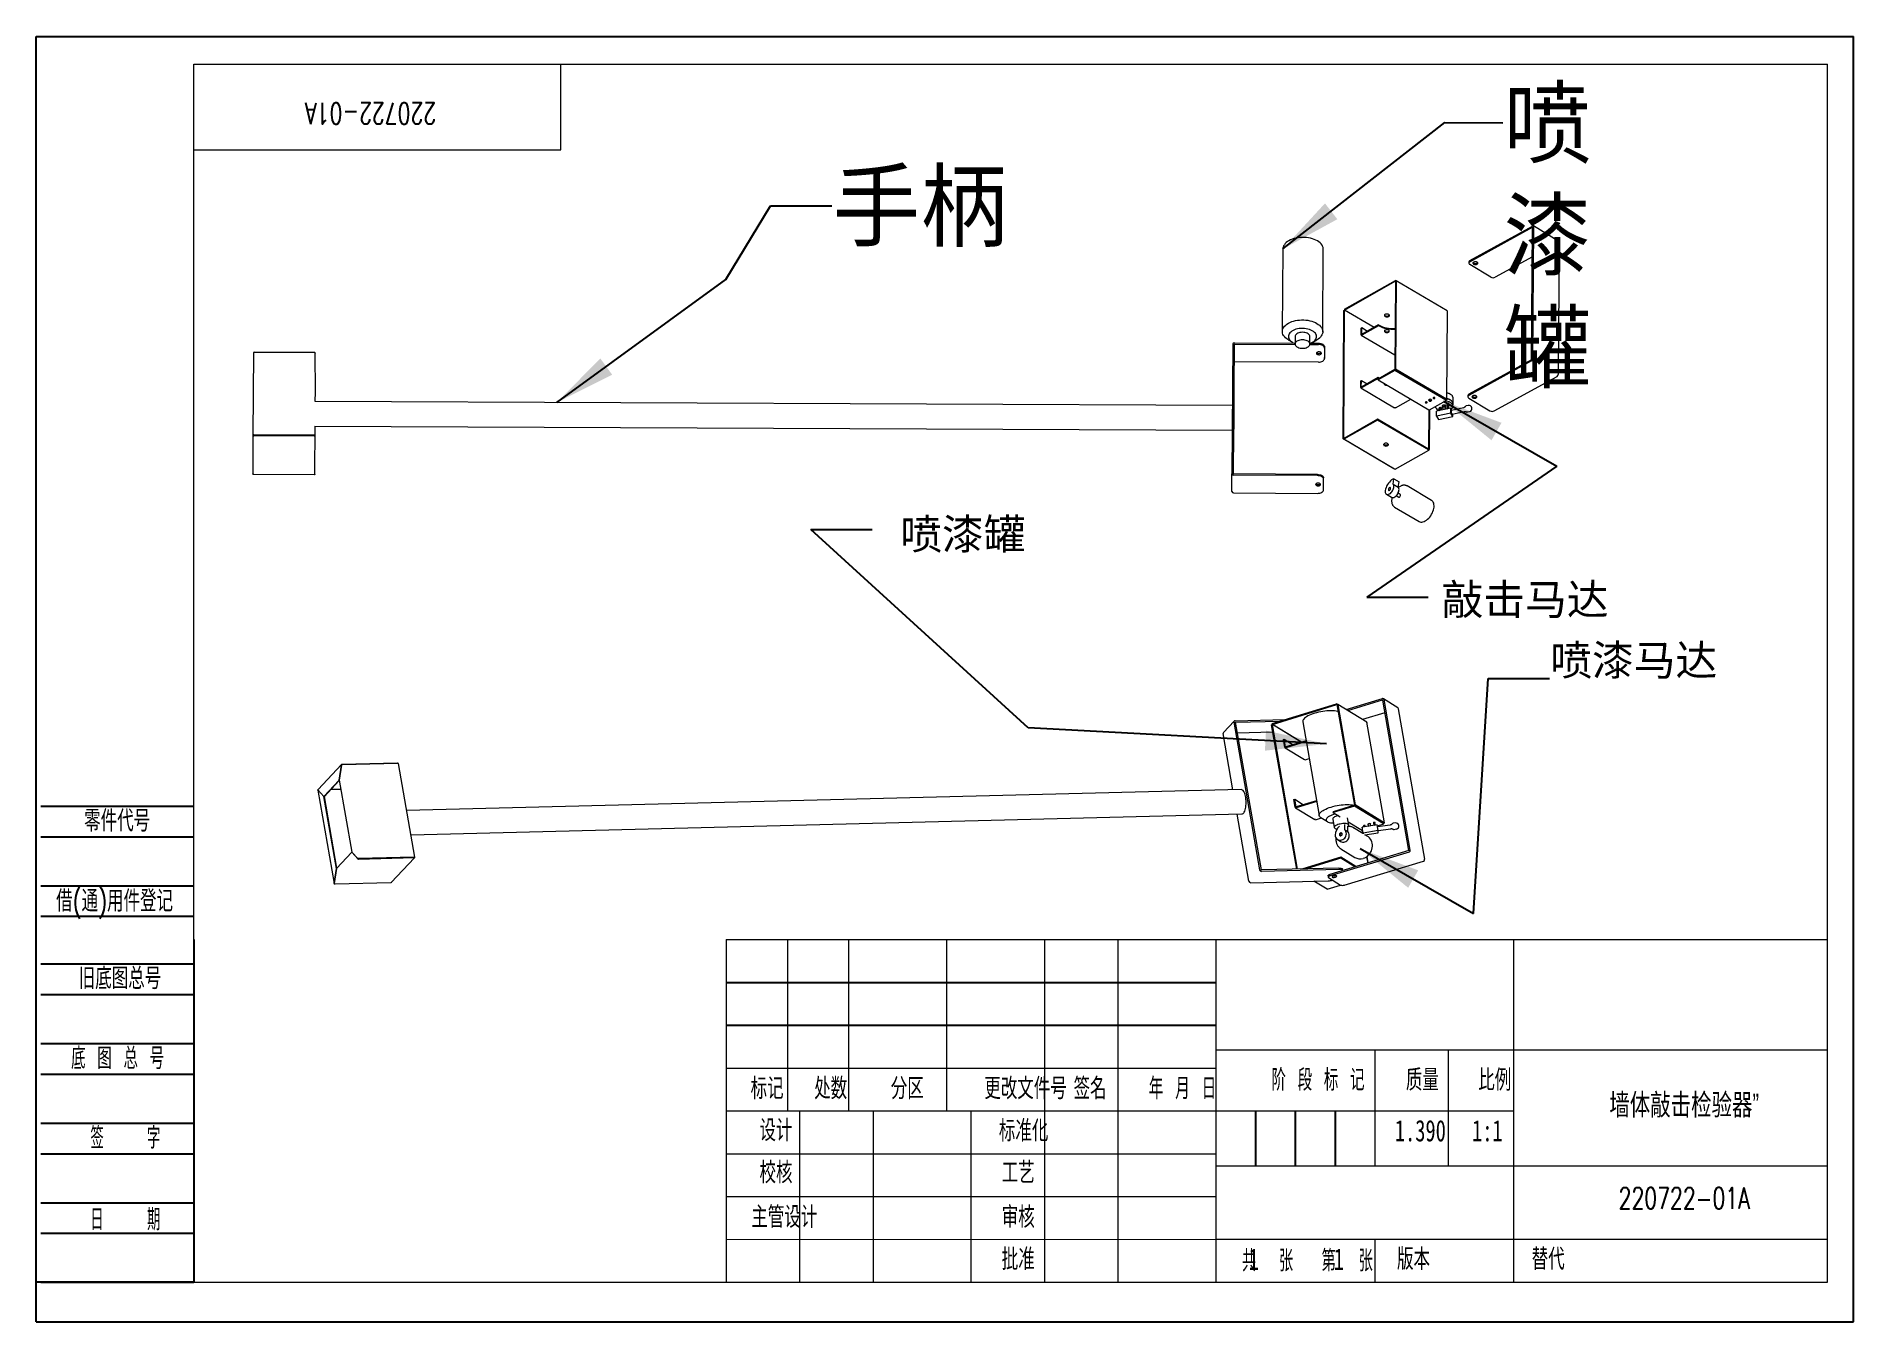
# Model space of a CAD drawing. Header units: millimetres. Extents: x 4026 to 12897, y 1001 to 4966.
# Drawn here: x 4026 to 6996, y 1001 to 3101 of the extents above; entities outside this region: 1.
import ezdxf

# ---------------------------------------------------------------- set-up
doc = ezdxf.new("R2010")
doc.units = ezdxf.units.MM
doc.layers.add('图框', color=7, linetype='Continuous')
doc.layers.add('粗实线层', color=7, linetype='Continuous', lineweight=15)
doc.styles.add('SLDTEXTSTYLE0', font='TXT', dxfattribs={"width": 0.7, "bigfont": 'bigfont'})
doc.styles.add('SLDTEXTSTYLE1', font='TXT', dxfattribs={"width": 0.6, "bigfont": 'bigfont'})
doc.styles.add('SLDTEXTSTYLE2', font='TXT', dxfattribs={"width": 0.614286, "bigfont": 'bigfont'})
doc.styles.add('SLDTEXTSTYLE3', font='TXT', dxfattribs={"width": 0.62, "bigfont": 'bigfont'})
doc.styles.add('SLDTEXTSTYLE4', font='TXT', dxfattribs={"width": 0.566667, "bigfont": 'bigfont'})
doc.styles.add('SLDTEXTSTYLE5', font='TXT', dxfattribs={"width": 0.7})
doc.dimstyles.new('ISO-25', dxfattribs={"dimtxt": 2.5, "dimasz": 2.5, "dimexe": 1.25, "dimexo": 0.625, "dimtad": 1, "dimtxsty": 'Standard', "dimcen": 2.5, "dimadec": 0, "dimazin": 0, "dimtfac": 1, "dimtmove": 0, "dimatfit": 3, "dimfxl": 1, "dimarcsym": 0})

msp = doc.modelspace()

# ---------------------------------------------------------------- texts
at = {"color": 6, "attachment_point": 1}
for s, insert, char_height, width in [('喷漆罐', (6424.3, 3014.5), 110, 10), ('手柄', (5327.8, 2879.1), 110, 456.706), ('{\\fSimSun|b0|i0|c134|p2;喷漆罐}', (5438.2, 2312.4), 50, 381.511), ('{\\fSimSun|b0|i0|c134|p2;敲击马达}', (6323, 2205.8), 50, 381.511), ('{\\fSimSun|b0|i0|c134|p2;喷漆马达}', (6500.6, 2106.5), 50, 381.511)]:
    msp.add_mtext(s, dxfattribs=dict(at, insert=insert, char_height=char_height, width=width))
at = {"layer": '图框', "insert": (4572.8, 2957.3), "char_height": 35, "attachment_point": 2, "rotation": 180, "style": 'SLDTEXTSTYLE0'}
msp.add_mtext('{\\Ftxt,bigfont|c134;220722-01A}', dxfattribs=at)
at = {"layer": '图框', "char_height": 35}
for s, insert, attachment_point, style in [('零件代号', (4104.5, 1836.5), 1, 'SLDTEXTSTYLE0'), ('借(通)用件登记', (4058.6, 1705.5), 1, 'SLDTEXTSTYLE0'), ('旧底图总号', (4095.6, 1579), 1, 'SLDTEXTSTYLE0'), ('底 图 总 号', (4083.1, 1448.4), 1, 'SLDTEXTSTYLE2'), ('标记', (5220.6, 1399.2), 2, 'SLDTEXTSTYLE0'), ('处数', (5324.5, 1399.2), 2, 'SLDTEXTSTYLE0'), ('分区', (5449.7, 1399.2), 2, 'SLDTEXTSTYLE0'), ('更改文件号', (5643, 1399.2), 2, 'SLDTEXTSTYLE0'), ('签名', (5748.4, 1399.2), 2, 'SLDTEXTSTYLE0'), ('年 月 日', (5899.5, 1399.2), 2, 'SLDTEXTSTYLE3'), ('阶 段 标 记', (6120.9, 1413.1), 2, 'SLDTEXTSTYLE2'), ('质量', (6291.4, 1413.1), 2, 'SLDTEXTSTYLE0'), ('比例', (6409.8, 1413.1), 2, 'SLDTEXTSTYLE0'), ('{\\fSimSun|b0|i0|c134|p2;墙体敲击检验器}”', (6719.3, 1373), 2, 'SLDTEXTSTYLE0'), ('签    字', (4171.8, 1318.4), 2, 'SLDTEXTSTYLE4'), ('设计', (5235.1, 1330.6), 2, 'SLDTEXTSTYLE0'), ('标准化', (5639.8, 1330), 2, 'SLDTEXTSTYLE0'), ('1.390', (6288.2, 1330.3), 2, 'SLDTEXTSTYLE5'), ('1:1', (6397.7, 1330.3), 2, 'SLDTEXTSTYLE5'), ('校核', (5235.1, 1261.8), 2, 'SLDTEXTSTYLE0'), ('工艺', (5631, 1261.5), 2, 'SLDTEXTSTYLE0'), ('{\\Ftxt,bigfont|c134;220722-01A}', (6719.3, 1220), 2, 'SLDTEXTSTYLE0'), ('日    期', (4171.8, 1184.9), 2, 'SLDTEXTSTYLE4'), ('主管设计', (5248.7, 1189), 2, 'SLDTEXTSTYLE0'), ('审核', (5631, 1189), 2, 'SLDTEXTSTYLE0'), ('批准', (5631, 1120.3), 2, 'SLDTEXTSTYLE0'), ('共  张', (6038.5, 1117.7), 2, 'SLDTEXTSTYLE1'), ('1', (6007.6, 1120.4), 1, 'SLDTEXTSTYLE5'), ('第  张', (6168.7, 1117.7), 2, 'SLDTEXTSTYLE1'), ('1', (6146.6, 1120.4), 1, 'SLDTEXTSTYLE5'), ('版本', (6277, 1120.4), 2, 'SLDTEXTSTYLE0'), ('替代', (6470.1, 1120.4), 1, 'SLDTEXTSTYLE0')]:
    msp.add_mtext(s, dxfattribs=dict(at, insert=insert, attachment_point=attachment_point, style=style))

# ---------------------------------------------------------------- linework, layer by layer
at = {"color": 7, "linetype": 'Continuous', "lineweight": 15}
for p, q in [((6368.9, 2732.3), (6471.5, 2788.8)), ((6369, 2734.3), (6471.5, 2790.8)), ((6470.1, 2572.6), (6471.6, 2788.7)), ((6471.9, 2573.6), (6473.4, 2789.7)), ((6514.5, 2765.8), (6472.9, 2790.9)), ((6515, 2764.5), (6513.5, 2548.5)), ((6063.6, 2753.4), (6062.6, 2618.7)), ((6128.6, 2618.2), (6129.6, 2752.9)), ((6471.3, 2740.6), (6410.5, 2707.1)), ((6367.4, 2732.3), (6367.4, 2730.2)), ((6403.5, 2707.2), (6368.8, 2728.2)), ((6164.4, 2654.8), (6247.4, 2701.9)), ((6164.4, 2653.6), (6247.3, 2700.7)), ((6247.4, 2700.7), (6246.4, 2556.3)), ((6247.4, 2701.9), (6247.3, 2700.7)), ((6247.4, 2700.7), (6247.3, 2700.7)), ((6248.5, 2701.3), (6247.4, 2701.9)), ((6248.5, 2701.3), (6247.4, 2700.7)), ((6248.5, 2701.3), (6247.4, 2556.9)), ((6331.8, 2652.4), (6248.5, 2701.3)), ((6161.8, 2443.2), (6163.3, 2652.9)), ((6162.9, 2443.8), (6164.3, 2653.5)), ((6163.3, 2652.9), (6164.3, 2653.5)), ((6212.5, 2625.2), (6164.3, 2653.5)), ((6164.4, 2654.8), (6164.4, 2653.6)), ((6212.6, 2625.3), (6164.4, 2653.6)), ((6331.2, 2507.3), (6332.3, 2651.7)), ((6191.3, 2624.2), (6192.4, 2624.8)), ((6191.3, 2613.3), (6191.3, 2624.2)), ((6192.3, 2613.9), (6192.4, 2624.8)), ((6192.4, 2624.8), (6201.9, 2619.2)), ((6219.7, 2629.3), (6192.5, 2613.8)), ((6219.7, 2628), (6192.5, 2612.6)), ((6219.7, 2629.3), (6219.7, 2628)), ((4481, 2584), (4382.4, 2584.5)), ((4382.4, 2584.2), (4382.4, 2584.5)), ((4481, 2583.8), (4382.4, 2584.2)), ((4481, 2584), (4481, 2583.8)), ((5981.5, 2597.8), (5980, 2385.9)), ((5984, 2597.8), (5982.5, 2385.8)), ((5984.2, 2600), (6082.2, 2599.6)), ((5984.2, 2598), (6083.5, 2597.5)), ((6072.2, 2605.1), (6079.3, 2601)), ((6083.6, 2610.4), (6083.5, 2598.1)), ((6107.5, 2597.9), (6107.6, 2610.2)), ((6107.5, 2597.4), (6121.5, 2597.3)), ((6109, 2599.4), (6121.5, 2599.4)), ((6111.8, 2600.8), (6118.9, 2604.8)), ((6131.5, 2593.6), (6131.5, 2576.2)), ((6131.5, 2591.5), (6131.5, 2574.2)), ((6191.6, 2612.5), (6246.6, 2580.3)), ((4381.2, 2583.4), (4380.3, 2449.1)), ((4482.3, 2519.7), (4482.2, 2583)), ((5982.7, 2385.7), (5984, 2568.9)), ((6121.5, 2568.5), (5984.2, 2569.1)), ((6131.5, 2574.2), (6131.5, 2576.2)), ((6246.3, 2556.2), (6219, 2540.7)), ((6246.3, 2555), (6219, 2539.5)), ((6329.6, 2507.3), (6246.3, 2556.2)), ((6246.3, 2555), (6246.3, 2556.2)), ((6329.6, 2506.1), (6246.3, 2555)), ((6247.4, 2556.9), (6246.4, 2556.3)), ((6329.7, 2507.4), (6246.4, 2556.3)), ((6330.8, 2508), (6247.4, 2556.9)), ((6470, 2572.4), (6367.4, 2515.9)), ((6470, 2570.4), (6367.4, 2513.9)), ((6190.7, 2538), (6191.8, 2538.6)), ((6190.7, 2527.2), (6190.7, 2538)), ((6191, 2526.4), (6246.2, 2494)), ((6191.7, 2527.8), (6191.8, 2538.6)), ((6191.8, 2538.6), (6201.3, 2533)), ((6219.1, 2543.1), (6191.9, 2527.7)), ((6219.1, 2541.9), (6191.9, 2526.5)), ((6219, 2539.5), (6219, 2540.7)), ((6219, 2539.5), (6302.3, 2490.6)), ((6219.1, 2543.1), (6219.1, 2541.9)), ((6221.3, 2541.9), (6219.1, 2543.1)), ((6220.1, 2541.3), (6219.1, 2541.9)), ((6409, 2488.7), (6511.6, 2545.2)), ((5980.8, 2497.4), (4481.9, 2504.1)), ((4482.2, 2504.1), (4482.3, 2519.7)), ((6247.8, 2494), (6272.6, 2508.1)), ((6300.9, 2524.2), (6301, 2524.2)), ((6303.2, 2490.5), (6330.5, 2506)), ((6323.9, 2496.7), (6323.9, 2494.2)), ((6329.6, 2506.1), (6329.6, 2507.3)), ((6330.8, 2508), (6329.7, 2507.4)), ((6329.7, 2507.3), (6330.7, 2506.7)), ((6329.9, 2494.2), (6329.9, 2496.6)), ((6331.3, 2500.3), (6331.3, 2498.7)), ((6332.1, 2498.7), (6332, 2492.7)), ((6334.5, 2492.7), (6334.6, 2498.7)), ((6335.3, 2498.6), (6335.3, 2500.3)), ((6341.4, 2496.6), (6341.5, 2500.4)), ((6342, 2500.4), (6342, 2508.6)), ((6366.6, 2497.5), (6363.1, 2496.8)), ((6365.9, 2513.9), (6365.9, 2511.8)), ((6367.3, 2509.8), (6401.9, 2488.8)), ((6218.1, 2475.1), (6162.9, 2443.7)), ((6218.1, 2473.8), (6162.9, 2442.5)), ((6218.1, 2473.8), (6218.1, 2475.1)), ((6301.4, 2426.2), (6218.1, 2475.1)), ((6301.4, 2425), (6218.1, 2473.8)), ((6302, 2490.8), (6301.5, 2426.3)), ((6303, 2490.4), (6302.6, 2425.6)), ((6337.9, 2493.3), (6314.5, 2488.2)), ((6314.5, 2480.1), (6314.5, 2488.2)), ((6337.8, 2485.1), (6314.5, 2480.1)), ((6314.5, 2480.1), (6318.1, 2474.7)), ((6318.1, 2474.7), (6341.4, 2479.7)), ((6318.5, 2493.1), (6318.5, 2491.4)), ((6319.3, 2491.4), (6319.3, 2489.3)), ((6321.8, 2489.8), (6321.8, 2491.4)), ((6322.5, 2491.4), (6322.5, 2493)), ((6324.9, 2494.2), (6324.9, 2490.5)), ((6328.9, 2491.4), (6328.9, 2494.2)), ((6337.8, 2485.1), (6337.9, 2493.3)), ((6341.4, 2479.7), (6337.8, 2485.1)), ((6340.3, 2489.7), (6337.9, 2493.3)), ((6358.6, 2493.7), (6339, 2489.5)), ((6340.3, 2483.6), (6359.9, 2487.9)), ((6341.4, 2479.7), (6341.4, 2483.8)), ((6365.2, 2487), (6368.7, 2487.7)), ((4380.3, 2449.1), (4381.3, 2449.1)), ((4380.3, 2449.1), (4380.3, 2449)), ((4380.3, 2449), (4380.3, 2385.8)), ((4380.3, 2449), (4381.3, 2449)), ((4381.3, 2449.1), (4381.3, 2449)), ((4381.4, 2449.1), (4381.4, 2448.9)), ((4480.1, 2449.2), (4381.5, 2449.6)), ((4381.5, 2449.1), (4381.5, 2449.6)), ((4480.1, 2448.6), (4381.5, 2449.1)), ((4480.1, 2448.5), (4381.5, 2449)), ((4381.5, 2449), (4381.5, 2448.1)), ((4480.1, 2447.7), (4381.5, 2448.1)), ((4381.7, 2449), (4381.7, 2449.1)), ((4480.1, 2449.2), (4480.1, 2448.6)), ((4480.1, 2447.7), (4480.1, 2448.5)), ((4480.3, 2448.6), (4481.3, 2448.6)), ((4481.3, 2385.3), (4481.9, 2464.1)), ((4481.7, 2464.1), (5980.5, 2457.4)), ((6161.8, 2443.2), (6162.9, 2443.8)), ((6245.1, 2394.3), (6161.8, 2443.2)), ((6162.9, 2443.7), (6162.9, 2443.8)), ((6162.9, 2442.5), (6162.9, 2443.7)), ((6246.2, 2393.6), (6162.9, 2442.5)), ((6247.1, 2393.5), (6302.2, 2424.9)), ((4480.1, 2384.3), (4381.5, 2384.7)), ((5980, 2357), (5980, 2385.9)), ((6120, 2385.1), (5982.7, 2385.7)), ((6120, 2383), (5982.7, 2383.6)), ((6130, 2361.9), (6130, 2379.2)), ((6130, 2359.9), (6130, 2377.2)), ((6243.6, 2369.2), (6245, 2377.9)), ((6245, 2377.9), (6253.4, 2373)), ((6245.1, 2394.3), (6245.1, 2394.3)), ((5982.7, 2354.8), (6120, 2354.1)), ((6130, 2359.9), (6130, 2361.9)), ((6232.7, 2352.6), (6241.1, 2347.6)), ((6243.6, 2369.2), (6252.1, 2364.2)), ((6248.9, 2350.3), (6252.9, 2348)), ((6255.4, 2352.3), (6251.8, 2354.4)), ((6252.1, 2364.2), (6253.4, 2373)), ((6306.5, 2342.6), (6266.4, 2366.1)), ((6246.1, 2331.6), (6286.3, 2308.1)), ((6046.1, 1978), (6151.4, 2010.3)), ((6046.4, 1976.6), (6151.7, 2008.9)), ((6151.4, 2010.3), (6151.7, 2008.9)), ((6153.1, 2009.3), (6151.4, 2010.3)), ((6153.1, 2009.3), (6151.7, 2008.9)), ((6151.7, 2008.9), (6180.4, 1844.6)), ((6151.7, 2008.9), (6151.7, 2008.9)), ((6153.1, 2009.3), (6181.7, 1845)), ((6200.6, 1980.1), (6153.1, 2009.3)), ((6166.7, 2000.9), (6226.1, 2018.8)), ((6169.4, 1999.3), (6226.5, 2016.5)), ((6230.3, 1995.6), (6193.5, 1984.5)), ((6269.5, 1770.6), (6226.7, 2016.3)), ((6251.2, 2003.5), (6228, 2018.6)), ((6271.8, 1771.3), (6229, 2017)), ((6252.2, 2002), (6295.1, 1756.2)), ((5982, 1869.8), (5966, 1961.5)), ((5984, 1981.9), (5966.6, 1963.4)), ((5983.5, 1980), (6025.5, 1738.8)), ((5985.6, 1982.5), (6067.6, 1984.6)), ((5985.8, 1980), (6027.8, 1738.9)), ((5986, 1980.2), (6059.3, 1982)), ((6047.1, 1963.7), (5988.9, 1962.2)), ((6044.9, 1976.1), (6046.3, 1976.5)), ((6086.1, 1740.2), (6044.9, 1976.1)), ((6046.1, 1978), (6046.4, 1976.6)), ((6087.5, 1740.2), (6046.3, 1976.5)), ((6093.6, 1947.5), (6046.3, 1976.5)), ((6093.7, 1947.5), (6046.4, 1976.6)), ((6066.6, 1964.2), (6066.4, 1964.2)), ((6096.1, 1981), (6122.8, 1827.7)), ((6200.6, 1980.1), (6200.8, 1979.9)), ((6229.4, 1815.7), (6200.8, 1980)), ((6064.4, 1951.7), (6065.8, 1952.2)), ((6066.6, 1939.4), (6064.4, 1951.7)), ((6067.9, 1939.8), (6065.8, 1952.2)), ((6065.8, 1952.2), (6080.1, 1943.4)), ((6067.2, 1938.4), (6098.7, 1919.1)), ((6101.5, 1949.9), (6068.1, 1939.7)), ((6101.8, 1948.5), (6068.4, 1938.3)), ((4525.1, 1910.9), (4486.8, 1870.3)), ((4524.8, 1910), (4521.3, 1885.6)), ((4521.3, 1885.5), (4524.8, 1909.9)), ((4524.8, 1910), (4524.9, 1910)), ((4616.8, 1913.5), (4525.8, 1911.2)), ((4525.9, 1910.5), (4525.8, 1911.2)), ((4617.3, 1912.9), (4526.3, 1910.6)), ((4616.8, 1913.5), (4616.9, 1912.9)), ((4644.8, 1759.6), (4618.1, 1912.5)), ((6100.1, 1918.9), (6099.9, 1919)), ((6100.1, 1918.9), (6106.6, 1920.9)), ((4496.2, 1859), (4521.3, 1885.6)), ((4497.1, 1859), (4521.4, 1884.8)), ((4521.3, 1885.6), (4521.3, 1885.6)), ((4521.3, 1885.5), (4541.9, 1767.7)), ((4486.5, 1869.3), (4513.1, 1716.4)), ((4496.2, 1859), (4486.6, 1869.5)), ((4486.6, 1869.4), (4496.2, 1858.9)), ((4486.6, 1869.4), (4486.7, 1869.4)), ((4497.1, 1859), (4496.2, 1859)), ((4516.7, 1741.1), (4496.2, 1858.9)), ((4496.2, 1858.9), (4497.1, 1858.9)), ((4497, 1859), (4497.1, 1858.9)), ((4517.5, 1741.8), (4497.1, 1858.9)), ((4523.9, 1870.4), (4507.5, 1870)), ((4523.9, 1870.5), (4507.6, 1870.1)), ((5995.3, 1870.1), (4631.4, 1836.1)), ((6081.5, 1853.8), (6082.9, 1854.2)), ((6083.7, 1841.4), (6081.5, 1853.8)), ((6085, 1841.8), (6082.9, 1854.2)), ((6082.9, 1854.2), (6097.2, 1845.4)), ((6118.6, 1851.9), (6085.2, 1841.7)), ((6118.8, 1850.5), (6085.5, 1840.3)), ((6180.3, 1844.5), (6145.7, 1833.9)), ((6180.6, 1843.1), (6145.9, 1832.5)), ((6180.6, 1843.1), (6180.3, 1844.5)), ((6227.9, 1815.4), (6180.3, 1844.5)), ((6181.7, 1845), (6180.4, 1844.6)), ((6227.9, 1815.5), (6180.4, 1844.6)), ((6228.1, 1814), (6180.6, 1843.1)), ((6180.7, 1844.3), (6181.1, 1844.2)), ((6229.3, 1815.9), (6181.7, 1845)), ((4638.4, 1796.3), (5996.3, 1830.2)), ((6008.1, 1720.3), (5989, 1830)), ((6084.3, 1840.4), (6115.8, 1821.1)), ((6117.1, 1821), (6116.9, 1821)), ((6117.1, 1820.9), (6126.4, 1823.8)), ((6125.6, 1824.3), (6136.2, 1817.7)), ((6145.1, 1822), (6147.6, 1808.1)), ((6145.9, 1832.5), (6145.7, 1833.9)), ((6145.9, 1832.5), (6156.9, 1825.7)), ((6164.7, 1804.5), (6164.7, 1813)), ((6171.2, 1812.2), (6169.2, 1823.8)), ((6170.3, 1817.6), (6193.5, 1803.3)), ((6187.4, 1840.3), (6187.5, 1840.2)), ((6187.7, 1840), (6187.6, 1840.2)), ((6217.8, 1812.3), (6193.1, 1808.4)), ((6202.6, 1813.6), (6203.2, 1810)), ((6207.2, 1810.6), (6206.5, 1814.3)), ((6208.1, 1827.6), (6207.9, 1827.6)), ((6211.5, 1816), (6212.3, 1811.4)), ((6214.8, 1811.8), (6214, 1816.4)), ((6219.4, 1803), (6217.8, 1812.3)), ((6218, 1821.4), (6218, 1821.6)), ((6218.1, 1810.8), (6228.3, 1813.9)), ((6238.9, 1812.2), (6218.4, 1809)), ((6227.8, 1815.5), (6228.4, 1815.1)), ((6229.3, 1815.9), (6227.9, 1815.5)), ((6228.1, 1814), (6227.9, 1815.4)), ((6247.5, 1815.5), (6243.8, 1815)), ((6152.9, 1788.4), (6157.8, 1785.4)), ((6164.7, 1804.5), (6169.5, 1801.5)), ((6169.5, 1801.5), (6169.5, 1810.1)), ((6194.4, 1798.1), (6179.2, 1807.5)), ((6179.2, 1807.5), (6179.6, 1807.2)), ((6192.8, 1803.8), (6193.7, 1798.6)), ((6194.7, 1799.1), (6193.1, 1808.4)), ((6193.1, 1808.4), (6193.2, 1805.1)), ((6194.4, 1798.1), (6193.2, 1805.1)), ((6193.4, 1803.4), (6194.3, 1798.2)), ((6219.4, 1803), (6194.7, 1799.1)), ((6194.7, 1799.1), (6194.8, 1797.6)), ((6195.3, 1811), (6195.6, 1808.8)), ((6197.2, 1796.1), (6219.5, 1799.6)), ((6202.1, 1793.4), (6197.5, 1796.2)), ((6198.1, 1809.2), (6197.7, 1811.4)), ((6219.4, 1803), (6239.8, 1806.2)), ((6219.5, 1799.6), (6219.4, 1803)), ((6245.3, 1805.1), (6249, 1805.7)), ((4541.8, 1767.6), (4516.8, 1741)), ((4541.8, 1767.6), (4551.5, 1757.1)), ((4541.9, 1767.6), (4541.8, 1767.6)), ((4551.5, 1757.2), (4541.9, 1767.7)), ((4551.5, 1757.2), (4552.2, 1757.2)), ((4551.5, 1757.1), (4552.4, 1757.1)), ((4552.3, 1757.2), (4552.4, 1757.1)), ((4643.7, 1759.4), (4552.7, 1757.1)), ((4643.7, 1759.3), (4552.7, 1757)), ((4552.7, 1757.1), (4553, 1757.5)), ((4552.7, 1757), (4552.8, 1756.1)), ((4643.8, 1758.4), (4552.8, 1756.1)), ((4644, 1759.7), (4553, 1757.5)), ((4606.2, 1718), (4644.5, 1758.6)), ((4644, 1759.7), (4643.7, 1759.4)), ((4643.8, 1758.4), (4643.7, 1759.3)), ((4644, 1759.4), (4644.7, 1759.4)), ((6158, 1759.4), (6096.2, 1740.4)), ((6158.2, 1758), (6101.4, 1740.5)), ((6269.4, 1770.3), (6140.3, 1731.5)), ((6269.8, 1768), (6140.7, 1729.2)), ((6182.6, 1744.2), (6158, 1759.4)), ((6158.2, 1758), (6158, 1759.4)), ((6181.3, 1743.8), (6158.2, 1758)), ((6158.3, 1773.4), (6181.2, 1759.3)), ((6163.9, 1714.1), (6293.1, 1753)), ((6200.3, 1760.4), (6202.1, 1750.1)), ((6200.8, 1760.8), (6202.6, 1750.3)), ((4516.7, 1741.1), (4513.2, 1716.6)), ((4513.2, 1716.6), (4516.8, 1741)), ((4516.8, 1741.1), (4516.7, 1741.1)), ((6154.8, 1741.9), (6028.1, 1738.7)), ((6155.2, 1739.6), (6028.5, 1736.4)), ((6137.3, 1729.4), (6137.7, 1727.1)), ((6138.1, 1726.6), (6157.5, 1714)), ((6161.5, 1737.9), (6161.1, 1739.9)), ((4513.2, 1716.6), (4513.2, 1716.6)), ((4605.5, 1717.7), (4514.5, 1715.4)), ((6011, 1717.9), (6137.7, 1721.1)), ((6135.7, 1707.3), (6114.3, 1720.5)), ((6136, 1707.3), (6135.7, 1707.3)), ((6136, 1707.3), (6157.6, 1713.9))]:
    msp.add_line(p, q, dxfattribs=at)
at = {"color": 7, "linetype": 'Continuous', "lineweight": 15, "flags": 128}
for points in [[(6085, 2771.1), (6081.8, 2770.3), (6078.8, 2769.3), (6076, 2768.2), (6073.4, 2766.8), (6071.1, 2765.4), (6069, 2763.8), (6067.3, 2762.1), (6065.9, 2760.3), (6064.8, 2758.4), (6064, 2756.4), (6063.6, 2754.5), (6063.6, 2753.4)], [(6129.6, 2752.9), (6129.5, 2753.8), (6129.2, 2755.8), (6128.5, 2757.8), (6127.5, 2759.7), (6126.1, 2761.5), (6124.4, 2763.3), (6122.4, 2764.9), (6120.1, 2766.4), (6117.5, 2767.8), (6114.8, 2769), (6111.8, 2770), (6108.6, 2770.8), (6105.4, 2771.5), (6102, 2771.9), (6098.6, 2772.2), (6095.1, 2772.2), (6091.7, 2772), (6088.3, 2771.6), (6085, 2771.1)], [(6380.9, 2731.7), (6380, 2732.1), (6378.9, 2732.4), (6377.7, 2732.4), (6376.5, 2732.2), (6375.5, 2731.9), (6374.7, 2731.4), (6374.2, 2730.8), (6374.1, 2730.1), (6374.3, 2729.4), (6374.8, 2728.8), (6375.6, 2728.3), (6376.7, 2727.9), (6377.8, 2727.8), (6379, 2727.9), (6380.1, 2728.1), (6381, 2728.5), (6381.7, 2729.1), (6382, 2729.8), (6382, 2730.5), (6381.6, 2731.1), (6380.9, 2731.7)], [(6236.4, 2643.1), (6237.1, 2643.7), (6237.5, 2644.3), (6237.6, 2645), (6237.3, 2645.7), (6236.6, 2646.3), (6235.7, 2646.7), (6234.7, 2647), (6233.5, 2647.1), (6232.3, 2647), (6231.2, 2646.7), (6230.4, 2646.2), (6229.8, 2645.6), (6229.6, 2644.9), (6229.7, 2644.2), (6230.2, 2643.6), (6231, 2643.1), (6232, 2642.7), (6233.1, 2642.5), (6234.3, 2642.5), (6235.5, 2642.7), (6236.4, 2643.1)], [(6229.7, 2645.4), (6230.2, 2644.8), (6231, 2644.3), (6232, 2643.9), (6233.1, 2643.7), (6234.3, 2643.7), (6235.5, 2644), (6236.4, 2644.4)], [(6236.4, 2644.4), (6237.1, 2644.9), (6237.5, 2645.4)], [(6072.2, 2605.1), (6072.1, 2605.2), (6069.8, 2606.7), (6067.8, 2608.3), (6066.1, 2610.1), (6064.7, 2611.9), (6063.7, 2613.8), (6063, 2615.8), (6062.7, 2617.8), (6062.7, 2619.7), (6063.1, 2621.7), (6063.8, 2623.7), (6064.9, 2625.6), (6066.4, 2627.4), (6068.1, 2629.1), (6070.2, 2630.7), (6072.5, 2632.1), (6075.1, 2633.4), (6077.9, 2634.6), (6080.9, 2635.6), (6084.1, 2636.3)], [(6087.5, 2622.8), (6084.9, 2622.1), (6082.4, 2621.2), (6080.1, 2620.2), (6078.1, 2619), (6076.4, 2617.7), (6075, 2616.3), (6073.8, 2614.7), (6073.1, 2613.1), (6072.7, 2611.5), (6072.6, 2609.8), (6072.9, 2608.1), (6073.6, 2606.5), (6074.6, 2604.9), (6075.9, 2603.5), (6077.6, 2602.1), (6079.5, 2600.8), (6081.7, 2599.7), (6083.5, 2599)], [(6091.4, 2616.8), (6089.5, 2616.3), (6087.8, 2615.6), (6086.3, 2614.7), (6085.1, 2613.7), (6084.3, 2612.6), (6083.7, 2611.5), (6083.6, 2610.4)], [(6084.1, 2636.3), (6087.4, 2636.9), (6090.7, 2637.3), (6094.2, 2637.5), (6097.6, 2637.5), (6101.1, 2637.2), (6104.4, 2636.8), (6107.7, 2636.1), (6110.9, 2635.3), (6113.8, 2634.3), (6116.6, 2633.1), (6119.2, 2631.7), (6121.4, 2630.2), (6123.5, 2628.6), (6125.2, 2626.8), (6126.5, 2625), (6127.6, 2623.1), (6128.3, 2621.1), (6128.6, 2619.1), (6128.6, 2617.1), (6128.2, 2615.2), (6127.4, 2613.2), (6126.3, 2611.3), (6124.9, 2609.5), (6123.2, 2607.8), (6121.1, 2606.2), (6118.9, 2604.8)], [(6107.5, 2598.9), (6108.7, 2599.3), (6111, 2600.4), (6113, 2601.5), (6114.8, 2602.9), (6116.2, 2604.3), (6117.3, 2605.8), (6118.1, 2607.4), (6118.5, 2609.1), (6118.6, 2610.8), (6118.2, 2612.4), (6117.6, 2614), (6116.6, 2615.6), (6115.2, 2617.1), (6113.6, 2618.5), (6111.6, 2619.7), (6109.4, 2620.8), (6107, 2621.7), (6104.4, 2622.5), (6101.7, 2623.1), (6098.9, 2623.4), (6096, 2623.6), (6093.1, 2623.5), (6090.3, 2623.2), (6087.5, 2622.8)], [(6107.6, 2610.2), (6107.6, 2610.3), (6107.4, 2611.5), (6106.8, 2612.7), (6105.9, 2613.8), (6104.7, 2614.7), (6103.2, 2615.6), (6101.5, 2616.3), (6099.6, 2616.8), (6097.6, 2617.1), (6095.5, 2617.2), (6093.4, 2617.1), (6091.4, 2616.8)], [(6236.2, 2617.4), (6237, 2618), (6237.3, 2618.6), (6237.4, 2619.3), (6237.1, 2620), (6236.5, 2620.6), (6235.6, 2621), (6234.5, 2621.3), (6233.3, 2621.4), (6232.1, 2621.3), (6231.1, 2620.9), (6230.2, 2620.5), (6229.7, 2619.9), (6229.4, 2619.2), (6229.6, 2618.5), (6230, 2617.9), (6230.8, 2617.3), (6231.8, 2617), (6233, 2616.8), (6234.1, 2616.8), (6235.3, 2617), (6236.2, 2617.4)], [(6229.6, 2619.7), (6230, 2619.1), (6230.8, 2618.6), (6231.8, 2618.2), (6233, 2618), (6234.2, 2618), (6235.3, 2618.2), (6236.2, 2618.6)], [(6236.2, 2618.6), (6237, 2619.2), (6237.3, 2619.7)], [(6091.3, 2604.5), (6089.4, 2604), (6087.7, 2603.3), (6086.2, 2602.5), (6085, 2601.5), (6084.2, 2600.4), (6083.7, 2599.2), (6083.5, 2598), (6083.7, 2596.8), (6084.3, 2595.7), (6085.2, 2594.6), (6086.4, 2593.6), (6087.9, 2592.7), (6089.6, 2592), (6091.5, 2591.5), (6093.5, 2591.2), (6095.6, 2591.1), (6097.7, 2591.2), (6099.7, 2591.5), (6101.6, 2592), (6103.3, 2592.7), (6104.8, 2593.6), (6105.9, 2594.6), (6106.8, 2595.7), (6107.3, 2596.8), (6107.5, 2598), (6107.3, 2599.2), (6106.7, 2600.4), (6105.8, 2601.5), (6104.6, 2602.5), (6103.1, 2603.3), (6101.4, 2604), (6099.5, 2604.5), (6097.5, 2604.9), (6095.4, 2605), (6093.3, 2604.9), (6091.3, 2604.5)], [(6118.5, 2582.9), (6118.7, 2582.2), (6119.2, 2581.6), (6120, 2581.1), (6121, 2580.8), (6122.2, 2580.6), (6123.4, 2580.6), (6124.5, 2580.9), (6125.4, 2581.3), (6126.1, 2581.9), (6126.5, 2582.5), (6126.5, 2583.2), (6126.1, 2583.9), (6125.4, 2584.5), (6124.5, 2584.9), (6123.4, 2585.1), (6122.2, 2585.2), (6121, 2585.1), (6120, 2584.7), (6119.2, 2584.2), (6118.7, 2583.6), (6118.5, 2582.9)], [(6121.5, 2599.4), (6123.5, 2599.3), (6125.3, 2598.9), (6127.1, 2598.4), (6128.6, 2597.7), (6129.8, 2596.8), (6130.7, 2595.8), (6131.3, 2594.7), (6131.5, 2593.6)], [(6131.5, 2591.5), (6131.3, 2592.6), (6130.7, 2593.7), (6129.8, 2594.7), (6128.6, 2595.6), (6127, 2596.3), (6125.3, 2596.9), (6123.4, 2597.2), (6121.5, 2597.3)], [(6121.5, 2568.5), (6123.5, 2568.6), (6125.3, 2568.9), (6127.1, 2569.4), (6128.6, 2570.1), (6129.8, 2571), (6130.7, 2572), (6131.3, 2573.1), (6131.5, 2574.2)], [(6229, 2533.6), (6228.8, 2533), (6229, 2532.4), (6229.4, 2531.7), (6230.2, 2531.2), (6231.2, 2530.8), (6232.4, 2530.6), (6233.5, 2530.7), (6233.9, 2530.7)], [(5983.4, 2492.5), (5983.4, 2490.9), (5983.4, 2489), (5983.4, 2486.8), (5983.4, 2484.5), (5983.3, 2482.1), (5983.3, 2479.6), (5983.3, 2477), (5983.3, 2474.4), (5983.3, 2471.9), (5983.3, 2469.5), (5983.3, 2467.2), (5983.3, 2465.2), (5983.2, 2463.4), (5983.2, 2461.8), (5983.2, 2460.6), (5983.2, 2459.7), (5983.2, 2459.1), (5983.2, 2458.9), (5983.2, 2459), (5983.2, 2459.5), (5983.2, 2460.4), (5983.2, 2461.6), (5983.2, 2463.1), (5983.2, 2464.8), (5983.2, 2466.8), (5983.2, 2469.1), (5983.2, 2471.4), (5983.2, 2473.9), (5983.2, 2476.5), (5983.2, 2479.1), (5983.2, 2481.6), (5983.2, 2484.1), (5983.2, 2486.4), (5983.3, 2488.6), (5983.3, 2490.5), (5983.3, 2492.2), (5983.3, 2493.6), (5983.3, 2494.7), (5983.3, 2495.4), (5983.3, 2495.8), (5983.3, 2495.9), (5983.4, 2495.5), (5983.4, 2494.8), (5983.4, 2493.8), (5983.4, 2492.5)], [(6298.8, 2502), (6299.2, 2502.3), (6299.3, 2502.6), (6299.2, 2502.9), (6298.8, 2503.2), (6298.4, 2503.4), (6297.8, 2503.5), (6297.2, 2503.4), (6296.7, 2503.2), (6296.4, 2503), (6296.3, 2502.6), (6296.4, 2502.3), (6296.7, 2502), (6297.2, 2501.8), (6297.8, 2501.8), (6298.4, 2501.8), (6298.8, 2502)], [(6305.9, 2505.2), (6306.5, 2505.7), (6306.7, 2506.2), (6306.5, 2506.8), (6305.9, 2507.3), (6305.1, 2507.6), (6304.2, 2507.7), (6303.2, 2507.6), (6302.4, 2507.3), (6301.9, 2506.8), (6301.7, 2506.3), (6301.9, 2505.7), (6302.4, 2505.2), (6303.2, 2504.9), (6304.2, 2504.8), (6305.1, 2504.9), (6305.9, 2505.2)], [(6311.6, 2509.3), (6311.9, 2509.5), (6312.1, 2509.9), (6312, 2510.2), (6311.6, 2510.5), (6311.1, 2510.7), (6310.6, 2510.7), (6310, 2510.7), (6309.5, 2510.5), (6309.2, 2510.2), (6309.1, 2509.9), (6309.2, 2509.6), (6309.5, 2509.3), (6310, 2509.1), (6310.6, 2509), (6311.1, 2509.1), (6311.6, 2509.3)], [(6312.5, 2495.8), (6312.6, 2495.5), (6313.1, 2494.2), (6314, 2493), (6315.2, 2491.8), (6316.6, 2490.8), (6318.4, 2490), (6319.3, 2489.6)], [(6329.1, 2497.9), (6328.2, 2498.2), (6327.2, 2498.4), (6326.2, 2498.3), (6325.2, 2498.1), (6324.5, 2497.7), (6324, 2497.1), (6323.9, 2496.7)], [(6329, 2495.4), (6328.2, 2495.8), (6327.2, 2495.9), (6326.2, 2495.9), (6325.2, 2495.6), (6324.5, 2495.2), (6324, 2494.7), (6323.9, 2494.1), (6324.2, 2493.5), (6324.8, 2493), (6324.9, 2492.9)], [(6328.3, 2495), (6327.7, 2495.3), (6326.9, 2495.4), (6326.2, 2495.3), (6325.5, 2495), (6325.1, 2494.7), (6324.9, 2494.2), (6324.9, 2494.2)], [(6328.9, 2494.2), (6328.8, 2494.6), (6328.3, 2495)], [(6328.9, 2492.9), (6329.4, 2493.2), (6329.8, 2493.7), (6329.9, 2494.3), (6329.6, 2494.9), (6329, 2495.4)], [(6334.7, 2501.1), (6334.1, 2501.4), (6333.3, 2501.5), (6332.6, 2501.4), (6331.9, 2501.1), (6331.5, 2500.8), (6331.3, 2500.3), (6331.3, 2500.3)], [(6334.7, 2499.5), (6334.1, 2499.7), (6333.3, 2499.8), (6332.6, 2499.7), (6331.9, 2499.5), (6331.5, 2499.1), (6331.3, 2498.7), (6331.5, 2498.2), (6331.9, 2497.9), (6332.1, 2497.8)], [(6334.2, 2499.2), (6333.8, 2499.3), (6333.3, 2499.4), (6332.8, 2499.3), (6332.4, 2499.2), (6332.2, 2498.9), (6332.1, 2498.7), (6332.1, 2498.7)], [(6334.6, 2498.7), (6334.5, 2498.9), (6334.2, 2499.2)], [(6334.6, 2497.8), (6334.7, 2497.8), (6335.2, 2498.2), (6335.3, 2498.6), (6335.2, 2499.1), (6334.7, 2499.5)], [(6335.3, 2500.3), (6335.2, 2500.7), (6334.7, 2501.1)], [(6338.9, 2491.8), (6339.8, 2492.8), (6340.7, 2494), (6341.2, 2495.3), (6341.4, 2496.6), (6341.3, 2497.9), (6340.7, 2499.2), (6339.9, 2500.4), (6338.7, 2501.5), (6337.2, 2502.5)], [(6341.4, 2498.2), (6341.8, 2499.2), (6342, 2500.6), (6341.8, 2501.9), (6341.2, 2503.2), (6340.3, 2504.4), (6339.1, 2505.5), (6337.6, 2506.6)], [(6379.4, 2513.3), (6378.5, 2513.7), (6377.4, 2514), (6376.2, 2514), (6375, 2513.8), (6374, 2513.5), (6373.2, 2513), (6372.7, 2512.4), (6372.5, 2511.7), (6372.7, 2511), (6373.3, 2510.4), (6374.1, 2509.9), (6375.1, 2509.5), (6376.3, 2509.4), (6377.5, 2509.5), (6378.6, 2509.7), (6379.5, 2510.1), (6380.2, 2510.7), (6380.5, 2511.4), (6380.5, 2512.1), (6380.1, 2512.7), (6379.4, 2513.3)], [(6373.7, 2512.2), (6373, 2512.7), (6373, 2512.7)], [(6322, 2493.8), (6321.3, 2494.1), (6320.6, 2494.2), (6319.8, 2494.1), (6319.1, 2493.9), (6318.7, 2493.5), (6318.5, 2493.1), (6318.5, 2493.1)], [(6322, 2492.2), (6321.3, 2492.5), (6320.5, 2492.6), (6319.8, 2492.5), (6319.1, 2492.2), (6318.7, 2491.9), (6318.5, 2491.4), (6318.7, 2491), (6319.1, 2490.6), (6319.3, 2490.5)], [(6321.4, 2491.9), (6321, 2492.1), (6320.5, 2492.1), (6320.1, 2492.1), (6319.7, 2491.9), (6319.4, 2491.7), (6319.3, 2491.4), (6319.3, 2491.4)], [(6321.8, 2491.4), (6321.7, 2491.7), (6321.4, 2491.9)], [(6321.8, 2490.5), (6321.9, 2490.6), (6322.4, 2490.9), (6322.5, 2491.4), (6322.4, 2491.8), (6322, 2492.2)], [(6322.5, 2493), (6322.4, 2493.5), (6322, 2493.8)], [(6334.2, 2493.2), (6333.8, 2493.4), (6333.3, 2493.4), (6332.8, 2493.4), (6332.4, 2493.2), (6332.1, 2493), (6332, 2492.7), (6332.1, 2492.4), (6332.4, 2492.2), (6332.5, 2492.1)], [(6334.5, 2492.6), (6334.5, 2492.7), (6334.4, 2493), (6334.2, 2493.2)], [(6339, 2489.5), (6338.8, 2489.3), (6338.6, 2488.9), (6338.6, 2488.1), (6338.6, 2487.2), (6338.8, 2486.2), (6339.1, 2485.2), (6339.4, 2484.4), (6339.8, 2483.8), (6340.2, 2483.6), (6340.3, 2483.6)], [(6234.9, 2432.1), (6235.7, 2432.6), (6236.1, 2433.3), (6236.1, 2434), (6235.8, 2434.6), (6235.2, 2435.2), (6234.3, 2435.7), (6233.2, 2436), (6232, 2436), (6230.8, 2435.9), (6229.8, 2435.6), (6228.9, 2435.1), (6228.4, 2434.5), (6228.1, 2433.8), (6228.3, 2433.2), (6228.7, 2432.5), (6229.5, 2432), (6230.5, 2431.6), (6231.7, 2431.4), (6232.9, 2431.5), (6234, 2431.7), (6234.9, 2432.1)], [(6236, 2434.3), (6235.9, 2434.2), (6235.3, 2433.6), (6234.5, 2433.1), (6233.4, 2432.8), (6232.3, 2432.7), (6231.1, 2432.7), (6230, 2433), (6229.1, 2433.5), (6228.5, 2434.1), (6228.3, 2434.4)], [(6120, 2385.1), (6122, 2384.9), (6123.8, 2384.6), (6125.6, 2384.1), (6127.1, 2383.3), (6128.3, 2382.5), (6129.3, 2381.5), (6129.8, 2380.4), (6130, 2379.2)], [(6130, 2377.2), (6129.8, 2378.3), (6129.2, 2379.4), (6128.3, 2380.4), (6127.1, 2381.3), (6125.6, 2382), (6123.8, 2382.6), (6121.9, 2382.9), (6120, 2383)], [(6245, 2377.9), (6243.1, 2377.1), (6241.2, 2375.9), (6239.3, 2374.4), (6237.5, 2372.6), (6235.9, 2370.5), (6234.4, 2368.3), (6233.1, 2366), (6232.1, 2363.5), (6231.3, 2361.1), (6230.8, 2358.7)], [(6117, 2368.6), (6117.2, 2367.9), (6117.7, 2367.3), (6118.5, 2366.8), (6119.5, 2366.4), (6120.7, 2366.3), (6121.9, 2366.3), (6123, 2366.6), (6123.9, 2367), (6124.6, 2367.6), (6125, 2368.2), (6125, 2368.9), (6124.6, 2369.6), (6123.9, 2370.1), (6123, 2370.6), (6121.9, 2370.8), (6120.7, 2370.9), (6119.5, 2370.7), (6118.5, 2370.4), (6117.7, 2369.9), (6117.2, 2369.3), (6117, 2368.6)], [(6120, 2354.1), (6122, 2354.3), (6123.8, 2354.6), (6125.6, 2355.1), (6127.1, 2355.8), (6128.3, 2356.7), (6129.2, 2357.7), (6129.8, 2358.8), (6130, 2359.9)], [(6230.8, 2358.7), (6230.7, 2357.1), (6230.8, 2355.6), (6231.2, 2354.3), (6231.9, 2353.3), (6232.8, 2352.5), (6233.9, 2352.2), (6235.1, 2352.1), (6236.4, 2352.5), (6237.8, 2353.1), (6239.2, 2354.1), (6240.5, 2355.3), (6241.7, 2356.8), (6242.8, 2358.4), (6243.7, 2360.2), (6244.3, 2362), (6244.7, 2363.7), (6244.9, 2365.4), (6244.7, 2366.9), (6244.3, 2368.2), (6243.6, 2369.2)], [(6238.1, 2363.4), (6237.4, 2363), (6236.8, 2362.3), (6236.3, 2361.5), (6236, 2360.6), (6236, 2359.8), (6236.3, 2359.2), (6236.8, 2358.9), (6237.4, 2359), (6238.1, 2359.4), (6238.8, 2360.1), (6239.2, 2361), (6239.5, 2361.8), (6239.5, 2362.6), (6239.2, 2363.2), (6238.7, 2363.5), (6238.1, 2363.4)], [(6241.1, 2347.6), (6241.2, 2347.6), (6242.3, 2347.2), (6243.5, 2347.2), (6244.9, 2347.5), (6246.3, 2348.2), (6247.6, 2349.1), (6249, 2350.4), (6250.2, 2351.8), (6251.3, 2353.5), (6252.1, 2355.2), (6252.8, 2357), (6253.2, 2358.8), (6253.3, 2360.4), (6253.2, 2361.9), (6252.7, 2363.2), (6252.1, 2364.2)], [(6252.9, 2348), (6252.9, 2348), (6253.5, 2347.9), (6254.1, 2348.1)], [(6254.1, 2348.1), (6254.8, 2348.6), (6255.4, 2349.4), (6255.8, 2350.3), (6255.9, 2351.1), (6255.8, 2351.8), (6255.4, 2352.3)], [(6296.3, 2309), (6298.2, 2310.2), (6300, 2311.7), (6301.8, 2313.5), (6303.5, 2315.4), (6305.1, 2317.5), (6306.5, 2319.8), (6307.8, 2322.1), (6308.8, 2324.6), (6309.6, 2327), (6310.2, 2329.4), (6310.5, 2331.7), (6310.6, 2333.9), (6310.4, 2336), (6310, 2337.9), (6309.3, 2339.5), (6308.4, 2340.9), (6307.3, 2342), (6306.5, 2342.6)], [(6286.3, 2308.1), (6287.5, 2307.5), (6289.1, 2307.2), (6290.8, 2307.2), (6292.5, 2307.5), (6294.4, 2308.1), (6296.3, 2309)], [(6128.7, 1997.8), (6125.3, 1997.2), (6122, 1996.5), (6118.7, 1995.7), (6115.5, 1994.8), (6112.4, 1993.8), (6109.6, 1992.7), (6106.9, 1991.6), (6104.5, 1990.4), (6102.3, 1989.2), (6100.5, 1987.9), (6098.9, 1986.6), (6097.7, 1985.3), (6096.8, 1984.1), (6096.2, 1982.8), (6096, 1981.6), (6096.1, 1981)], [(6153.7, 1997.6), (6152.9, 1997.8), (6150.5, 1998.3), (6147.8, 1998.6), (6145, 1998.8), (6142, 1998.9), (6138.8, 1998.8), (6135.5, 1998.6), (6132.1, 1998.3), (6128.7, 1997.8)], [(5996.3, 1830.2), (5996.6, 1830.2), (5997.6, 1830.5), (5998.6, 1831.1), (5999.5, 1832.1), (6000.4, 1833.4), (6001.1, 1835), (6001.8, 1836.9), (6002.4, 1839), (6002.9, 1841.3), (6003.2, 1843.8), (6003.4, 1846.4), (6003.5, 1849), (6003.4, 1851.7), (6003.2, 1854.4), (6002.9, 1856.9), (6002.4, 1859.4), (6001.8, 1861.7), (6001.1, 1863.7), (6000.4, 1865.6), (5999.5, 1867.1), (5998.6, 1868.4), (5997.6, 1869.3), (5996.6, 1869.9), (5995.5, 1870.1), (5995.3, 1870.1)], [(6125.6, 1824.3), (6125.5, 1824.3), (6124.3, 1825.2), (6123.5, 1826.2), (6122.9, 1827.3), (6122.8, 1828.4), (6123, 1829.6), (6123.5, 1830.8), (6124.4, 1832.1), (6125.6, 1833.4), (6127.2, 1834.6), (6129.1, 1835.9), (6131.2, 1837.1), (6133.6, 1838.3), (6136.3, 1839.5), (6139.1, 1840.6), (6142.2, 1841.6), (6145.4, 1842.5), (6148.7, 1843.3), (6152, 1844), (6155.4, 1844.5)], [(6155.4, 1844.5), (6158.8, 1845), (6162.2, 1845.3), (6165.5, 1845.5), (6168.7, 1845.6), (6171.7, 1845.5), (6174.6, 1845.3), (6177.2, 1845), (6179.6, 1844.6), (6180.1, 1844.4)], [(6149.5, 1830.3), (6148.7, 1830), (6146.1, 1829.2), (6143.7, 1828.3), (6141.5, 1827.4), (6139.5, 1826.4), (6137.8, 1825.3), (6136.4, 1824.3), (6135.4, 1823.2), (6134.7, 1822.1), (6134.3, 1821.1), (6134.3, 1820.1), (6134.6, 1819.2), (6135.3, 1818.4), (6136.4, 1817.6), (6137.7, 1817), (6139.4, 1816.5), (6141.4, 1816), (6143.5, 1815.8), (6145.9, 1815.6), (6146.3, 1815.6)], [(6154, 1827.6), (6152.9, 1827.3), (6151.1, 1826.7), (6149.4, 1826), (6147.9, 1825.3), (6146.7, 1824.6), (6145.8, 1823.8), (6145.3, 1823), (6145.1, 1822.3), (6145.1, 1822)], [(6159.4, 1814.2), (6157.4, 1813.8), (6155.4, 1813.4), (6153.5, 1812.8), (6151.8, 1812.1), (6150.3, 1811.4), (6149.1, 1810.6), (6148.3, 1809.8), (6147.7, 1809.1), (6147.5, 1808.3), (6147.7, 1807.7), (6148.2, 1807.1), (6149.1, 1806.6), (6150.3, 1806.2), (6151.7, 1805.9), (6152, 1805.9)], [(6169.5, 1809.6), (6169.6, 1809.7), (6170.5, 1810.5), (6171, 1811.2), (6171.2, 1812), (6171, 1812.7), (6170.5, 1813.3), (6169.7, 1813.8), (6168.5, 1814.2), (6167, 1814.4), (6165.3, 1814.6), (6163.5, 1814.6), (6161.5, 1814.5), (6159.4, 1814.2)], [(6206.7, 1813.3), (6207, 1813.5), (6207.1, 1813.8), (6206.9, 1814.1), (6206.4, 1814.3), (6205.5, 1814.4), (6204.6, 1814.3), (6203.7, 1814), (6202.9, 1813.7), (6202.4, 1813.4), (6202.2, 1813), (6202.4, 1812.7), (6202.8, 1812.6)], [(6208.4, 1827.4), (6208.3, 1827.4), (6208.2, 1827.4)], [(6214, 1815.9), (6214.2, 1816), (6214.2, 1816.2), (6214.1, 1816.3), (6213.8, 1816.4), (6213.3, 1816.5), (6212.7, 1816.4), (6212.2, 1816.3), (6211.7, 1816.1), (6211.4, 1815.9), (6211.3, 1815.7), (6211.4, 1815.5), (6211.6, 1815.4)], [(6149, 1795.8), (6149.2, 1794), (6149.7, 1792.2), (6150.5, 1790.7), (6151.7, 1789.3), (6153.1, 1788.3), (6154.6, 1787.6), (6156.4, 1787.2), (6158.1, 1787.3), (6159.9, 1787.7), (6161.6, 1788.4), (6163.2, 1789.5), (6164.6, 1790.8), (6165.8, 1792.4), (6166.6, 1794.2), (6167.1, 1796), (6167.3, 1797.9), (6167.2, 1799.8), (6166.6, 1801.6), (6165.8, 1803.1), (6164.7, 1804.5)], [(6158.2, 1799.3), (6157.3, 1799), (6156.6, 1798.4), (6156.1, 1797.6), (6155.9, 1796.6), (6156, 1795.7), (6156.5, 1795), (6157.3, 1794.6), (6158.2, 1794.5), (6159, 1794.8), (6159.8, 1795.4), (6160.3, 1796.2), (6160.5, 1797.2), (6160.3, 1798.1), (6159.8, 1798.8), (6159, 1799.2), (6158.2, 1799.3)], [(6157.8, 1785.4), (6157.9, 1785.3), (6159.5, 1784.6), (6161.2, 1784.3), (6163, 1784.3), (6164.7, 1784.7), (6166.5, 1785.4), (6168.1, 1786.5), (6169.4, 1787.9), (6170.6, 1789.5), (6171.4, 1791.2), (6172, 1793.1), (6172.1, 1795), (6172, 1796.9), (6171.5, 1798.6), (6170.6, 1800.2), (6169.5, 1801.5)], [(6194.9, 1757.8), (6197.3, 1758.7), (6199.5, 1759.9), (6201.7, 1761.4), (6203.6, 1763.2), (6205.4, 1765.2), (6206.8, 1767.4), (6208.1, 1769.8), (6209, 1772.3), (6209.6, 1774.9), (6209.9, 1777.4), (6209.9, 1780), (6209.5, 1782.5), (6208.9, 1784.9), (6207.9, 1787.2), (6206.6, 1789.2), (6205.1, 1791), (6203.3, 1792.6), (6202.1, 1793.4)], [(6197.8, 1810.9), (6197.9, 1811), (6198, 1811.2), (6197.9, 1811.4), (6197.6, 1811.5), (6197.1, 1811.5), (6196.5, 1811.4), (6195.9, 1811.3), (6195.5, 1811.1), (6195.2, 1810.9), (6195.1, 1810.7), (6195.2, 1810.5), (6195.4, 1810.5)], [(6137.3, 1729.4), (6137.3, 1729.5), (6137.4, 1729.8), (6137.6, 1730.2), (6138.1, 1730.5), (6138.7, 1730.9), (6139.4, 1731.2), (6140.3, 1731.5)], [(6140.7, 1729.2), (6139.8, 1728.9), (6139.1, 1728.6), (6138.5, 1728.2), (6138, 1727.8), (6137.8, 1727.5), (6137.7, 1727.1), (6137.8, 1726.8), (6138.1, 1726.6)], [(6151.4, 1729.1), (6150.8, 1729.4), (6149.9, 1729.5), (6148.8, 1729.5), (6147.7, 1729.3), (6146.5, 1729.1), (6145.5, 1728.7), (6144.6, 1728.3), (6144.1, 1727.9), (6143.8, 1727.5), (6144, 1727.1), (6144.4, 1726.8), (6145.2, 1726.6), (6146.2, 1726.5), (6147.3, 1726.6), (6148.5, 1726.8), (6149.6, 1727.1), (6150.6, 1727.5), (6151.3, 1727.9), (6151.7, 1728.4), (6151.7, 1728.8), (6151.4, 1729.1)], [(6154.8, 1741.9), (6156.5, 1741.9), (6158.1, 1741.7), (6159.3, 1741.4), (6160.3, 1741), (6160.9, 1740.4), (6161.1, 1739.9)], [(6161.5, 1737.9), (6161.3, 1738.1), (6160.7, 1738.6), (6159.7, 1739.1), (6158.5, 1739.4), (6156.9, 1739.5), (6155.2, 1739.6)]]:
    msp.add_lwpolyline(points, dxfattribs=at)
at = {"color": 7, "linetype": 'Continuous', "lineweight": 15}
for centre, radius, start, end in [((6472.3, 2789.9), 1.2, 351.1268, 128.067), ((6471.6, 2788.7), 0.0891, 351.1268, 128.067), ((6513.7, 2764.7), 1.37, 354.2038, 53.5604), ((6369.9, 2732), 2.5, 112.4533, 174.2575), ((6369.6, 2730.2), 2.18, 108.8806, 247.2611), ((6378.1, 2735.2), 5.43, 228.2682, 310.932), ((6407.1, 2714), 7.68, 241.6912, 296.4892), ((6192.4, 2613.9), 0.0873, 170.3941, 308.8114), ((6243.5, 2673.7), 50.4, 241.8464, 273.8514), ((6243.5, 2672.5), 50.4, 241.8464, 273.8514), ((5984, 2597.5), 2.5, 84.5941, 173.2381), ((5984.2, 2597.8), 0.185, 84.5941, 173.2381), ((6122.5, 2588), 5.43, 228.2527, 310.9475), ((6192, 2613.2), 0.742, 170.3941, 308.8114), ((5984.2, 2568.9), 0.185, 84.5941, 173.2381), ((6467.8, 2573.9), 4.1, 301.3045, 356.8799), ((6469.8, 2572.7), 0.303, 301.3045, 356.8799), ((6191.4, 2527), 0.742, 170.3941, 308.8114), ((6191.8, 2527.8), 0.0873, 170.3941, 308.8114), ((6232.1, 2535.7), 3.83, 214.4791, 266.493), ((6509.4, 2548.7), 4.1, 301.3045, 356.8799), ((6297.8, 2505.2), 2.25, 241.4693, 297.7308), ((6304.2, 2509.3), 3.29, 226.1047, 313.0955), ((6310.6, 2512.5), 2.25, 241.4693, 297.7308), ((6327.4, 2484.5), 20.5, 61.4553, 86.4618), ((6328.5, 2496.6), 1.43, 3.3931, 67.1121), ((6328, 2489.4), 19.7, 60.8142, 80.5305), ((6328, 2489.8), 19, 60.8204, 80.1164), ((6334.1, 2499.7), 7.4, 5.7827, 64.7226), ((6368.4, 2513.6), 2.5, 112.4533, 174.2575), ((6368.1, 2511.8), 2.18, 108.8806, 247.2611), ((6367.6, 2492.6), 5, 282.2776, 102.2776), ((6376.5, 2517), 5.63, 239.605, 309.9815), ((6302.8, 2491.3), 0.855, 233.9721, 293.9026), ((6405.6, 2495.6), 7.68, 241.6912, 296.4892), ((6301.4, 2426.2), 0.0873, 230.3808, 8.814), ((6301.8, 2425.5), 0.742, 230.3808, 8.814), ((5982.5, 2386.1), 2.48, 185.9458, 274.9628), ((5982.7, 2385.9), 0.184, 185.9458, 274.9628), ((5982.5, 2357.2), 2.48, 185.9458, 274.9628), ((6121, 2373.7), 5.43, 228.2436, 310.9566), ((6226.8, 2016.7), 2.22, 8.7026, 108.2487), ((6226.5, 2016.3), 0.164, 8.7026, 108.2487), ((6250, 2001.6), 2.26, 8.9985, 56.4946), ((5968.2, 1961.9), 2.19, 137.562, 191.5838), ((5985.6, 1980.4), 2.12, 90.4168, 192.2935), ((5986, 1980), 0.157, 90.4168, 192.2935), ((6068, 1939.6), 1.38, 188.4685, 288.4904), ((6068.1, 1939.8), 0.163, 188.4685, 288.4904), ((6085, 1841.6), 1.38, 188.4685, 288.4904), ((6085.2, 1841.8), 0.163, 188.4685, 288.4904), ((6213.8, 1810), 2.08, 62.6081, 135.1653), ((6248.2, 1810.6), 5, 278.8867, 98.8867), ((6168, 1795.6), 19, 128.9233, 179.3241), ((6159.8, 1795.9), 2.6, 84.5448, 212.4141), ((6189.7, 1773.6), 16.7, 239.2341, 288.0412), ((6269.3, 1770.5), 0.217, 287.6338, 8.7454), ((6268.9, 1770.8), 2.94, 287.6338, 8.7454), ((6292.2, 1755.8), 2.94, 287.6338, 8.7454), ((6028.5, 1739.4), 3, 190.5906, 269.6938), ((6028.1, 1738.9), 0.222, 190.5906, 269.6938), ((6145.7, 1740.1), 11.2, 270.2932, 289.4849), ((6145.7, 1740.1), 11.2, 270.2711, 289.507), ((6011, 1720.9), 3, 190.5906, 269.6938), ((6136.9, 1749.9), 28.9, 271.7498, 286.0824), ((6160.6, 1723.2), 9.66, 251.3886, 290.5815)]:
    msp.add_arc(centre, radius, start, end, dxfattribs=at)
for points, knots in [([(6331.8, 2652.4), (6331.9, 2652.3), (6332.2, 2652.1), (6332.2, 2651.8), (6332.3, 2651.6)], [0, 0, 0, 0, 0.500051, 1, 1, 1, 1]), ([(6342, 2508.5), (6342, 2508.7), (6342, 2509.3), (6341.8, 2510.5), (6341.3, 2511.9), (6340.5, 2513.2), (6339.4, 2514.4), (6338.2, 2515.4), (6337.1, 2516.1), (6335.9, 2516.7), (6334.3, 2517.4), (6332.7, 2517.9), (6331.6, 2518.1), (6331.3, 2518.2)], [0, 0, 0, 0, 0.0311, 0.135131, 0.238619, 0.343953, 0.453068, 0.5667, 0.640703, 0.706307, 0.826191, 0.945701, 1, 1, 1, 1]), ([(6361.1, 2495.4), (6361, 2495.2), (6360.8, 2494.9), (6360.1, 2494.3), (6359.3, 2493.9), (6358.8, 2493.8), (6358.6, 2493.8)], [0, 0, 0, 0, 0.188585, 0.49739, 0.828723, 1, 1, 1, 1]), ([(6363.1, 2496.7), (6362.8, 2496.7), (6362.3, 2496.5), (6361.6, 2496), (6361.2, 2495.6), (6361.1, 2495.3), (6361.1, 2495.3)], [0, 0, 0, 0, 0.318762, 0.666011, 0.981196, 1, 1, 1, 1]), ([(6247, 2494.1), (6246.9, 2494), (6246.6, 2493.9), (6246.3, 2493.9), (6246.2, 2494), (6246.2, 2494)], [0, 0, 0, 0, 0.499949, 0.999898, 1, 1, 1, 1]), ([(6359.9, 2487.8), (6360, 2487.9), (6360.4, 2488), (6361.2, 2488), (6362.1, 2487.8), (6362.7, 2487.5), (6362.9, 2487.4), (6362.9, 2487.4)], [0, 0, 0, 0, 0.074259, 0.4158859, 0.7190383, 0.9874756, 1, 1, 1, 1]), ([(6362.9, 2487.4), (6363.1, 2487.3), (6363.5, 2487), (6364.4, 2486.9), (6364.9, 2486.9), (6365.2, 2487)], [0, 0, 0, 0, 0.2801479, 0.6526599, 1, 1, 1, 1]), ([(6241.9, 2347.3), (6241.8, 2347), (6241.5, 2345.8), (6241.3, 2344), (6241.2, 2341.7), (6241.3, 2339.6), (6241.7, 2337.6), (6242.4, 2335.7), (6243.4, 2334.1), (6244.6, 2332.8), (6245.5, 2332), (6246.1, 2331.7), (6246.2, 2331.7)], [0, 0, 0, 0, 0.054049, 0.17251, 0.291744, 0.411669, 0.531597, 0.650178, 0.765784, 0.877349, 0.985094, 1, 1, 1, 1]), ([(6266.4, 2366.1), (6266.2, 2366.2), (6265.4, 2366.7), (6264.1, 2367.1), (6262.4, 2367.4), (6260.7, 2367.4), (6258.8, 2367), (6257, 2366.4), (6255.1, 2365.5), (6253.6, 2364.6), (6252.7, 2363.9), (6252.4, 2363.7)], [0, 0, 0, 0, 0.06781, 0.185865, 0.304071, 0.424462, 0.548387, 0.676152, 0.806987, 0.93956, 1, 1, 1, 1]), ([(4617.9, 1912.7), (4617.9, 1912.7), (4617.9, 1912.9), (4617.6, 1913.1), (4617.2, 1913.4), (4616.9, 1913.4), (4616.8, 1913.5)], [0, 0, 0, 0, 0.020989, 0.347326, 0.673663, 1, 1, 1, 1]), ([(4617.3, 1912.9), (4617.5, 1912.9), (4617.8, 1912.8), (4618, 1912.7), (4618.1, 1912.6), (4618.1, 1912.5)], [0, 0, 0, 0, 0.341059, 0.682117, 1, 1, 1, 1]), ([(4486.5, 1869.3), (4486.5, 1869.3), (4486.5, 1869.3), (4486.5, 1869.4), (4486.6, 1869.4)], [0, 0, 0, 0, 0.063629, 1, 1, 1, 1]), ([(4486.6, 1869.5), (4486.6, 1869.6), (4486.5, 1869.9), (4486.7, 1870.2), (4486.8, 1870.3), (4486.8, 1870.3)], [0, 0, 0, 0, 0.45896, 0.91792, 1, 1, 1, 1]), ([(6227.9, 1815.4), (6227.9, 1815.4), (6227.8, 1815.4), (6227.8, 1815.4), (6227.8, 1815.5)], [0, 0, 0, 0, 0.448644, 1, 1, 1, 1]), ([(6227.8, 1815.5), (6227.8, 1815.5), (6227.9, 1815.5), (6227.9, 1815.5), (6227.9, 1815.5)], [0, 0, 0, 0, 0.551356, 1, 1, 1, 1]), ([(6241.9, 1813.9), (6241.7, 1813.7), (6241.2, 1813.1), (6240.3, 1812.6), (6239.4, 1812.2), (6239, 1812.2), (6238.9, 1812.2)], [0, 0, 0, 0, 0.2823322, 0.6022917, 0.9314622, 1, 1, 1, 1]), ([(6243.8, 1814.9), (6243.7, 1814.9), (6243.3, 1814.9), (6242.6, 1814.5), (6242.2, 1814.2), (6242, 1813.9), (6242, 1813.9)], [0, 0, 0, 0, 0.169922, 0.584803, 0.935269, 1, 1, 1, 1]), ([(6150.4, 1791.3), (6150.3, 1790.5), (6150.1, 1789), (6150.2, 1786.6), (6150.6, 1784.2), (6151.3, 1781.9), (6152.2, 1779.8), (6153.5, 1777.8), (6154.9, 1776), (6156.5, 1774.5), (6157.7, 1773.7), (6158.3, 1773.4)], [0, 0, 0, 0, 0.101605, 0.216875, 0.331962, 0.446779, 0.561246, 0.675299, 0.788916, 0.902125, 1, 1, 1, 1]), ([(6179.6, 1807.2), (6179.4, 1807.3), (6178.7, 1807.8), (6177.2, 1808.6), (6175, 1809.3), (6172.8, 1809.8), (6171, 1809.9), (6169.9, 1809.9), (6169.6, 1809.8)], [0, 0, 0, 0, 0.0468622, 0.2652338, 0.4834385, 0.7017362, 0.9204067, 1, 1, 1, 1]), ([(6239.8, 1806.2), (6240.2, 1806.3), (6241, 1806.3), (6242, 1806.1), (6242.8, 1805.8), (6243.2, 1805.6), (6243.2, 1805.5)], [0, 0, 0, 0, 0.320868, 0.633778, 0.916539, 1, 1, 1, 1]), ([(6243.3, 1805.6), (6243.4, 1805.5), (6243.7, 1805.2), (6244.5, 1805), (6245, 1805.1), (6245.3, 1805.1)], [0, 0, 0, 0, 0.204377, 0.60244, 1, 1, 1, 1]), ([(4552.2, 1757.2), (4552.2, 1757.2), (4552.3, 1757.2), (4552.3, 1757.2), (4552.4, 1757.2), (4552.5, 1757.2), (4552.5, 1757.2)], [0, 0, 0, 0, 0.275638, 0.533034, 0.77383, 1, 1, 1, 1]), ([(4552.7, 1757.1), (4552.6, 1757.1), (4552.6, 1757.1), (4552.5, 1757.2), (4552.5, 1757.2), (4552.5, 1757.2)], [0, 0, 0, 0, 0.394196, 0.788392, 1, 1, 1, 1]), ([(4643.8, 1759.4), (4643.8, 1759.4), (4643.7, 1759.4), (4643.7, 1759.4), (4643.7, 1759.4)], [0, 0, 0, 0, 0.35077, 1, 1, 1, 1]), ([(4643.7, 1759.3), (4643.7, 1759.3), (4643.7, 1759.3), (4643.8, 1759.3), (4643.8, 1759.4), (4643.8, 1759.4), (4643.8, 1759.4)], [0, 0, 0, 0, 0.270868, 0.541737, 0.812605, 1, 1, 1, 1]), ([(4643.8, 1759.4), (4643.8, 1759.4), (4643.8, 1759.4), (4643.9, 1759.4), (4644, 1759.4), (4644, 1759.4), (4644, 1759.4)], [0, 0, 0, 0, 0.208402, 0.442577, 0.705679, 1, 1, 1, 1]), ([(4513.2, 1716.6), (4513.2, 1716.6), (4513.1, 1716.4), (4513.2, 1716.3), (4513.3, 1716.2), (4513.4, 1716.2)], [0, 0, 0, 0, 0.407471, 0.814941, 1, 1, 1, 1]), ([(4606.2, 1718), (4606.1, 1718), (4605.9, 1717.8), (4605.6, 1717.7), (4605.5, 1717.7)], [0, 0, 0, 0, 0.4509, 1, 1, 1, 1])]:
    msp.add_open_spline(points, degree=3, knots=knots, dxfattribs=at)
for points in [[(4382.4, 2584.5), (4382.3, 2584.5), (4382, 2584.4), (4381.6, 2584.2), (4381.3, 2583.8), (4381.3, 2583.5), (4381.2, 2583.4)], [(4381.2, 2583.4), (4381.3, 2583.5), (4381.3, 2583.7), (4381.6, 2584), (4382, 2584.2), (4382.3, 2584.2), (4382.4, 2584.2)], [(4482.2, 2583), (4482.2, 2583.1), (4482.2, 2583.4), (4481.9, 2583.7), (4481.5, 2584), (4481.2, 2584), (4481, 2584)], [(4481, 2583.8), (4481.2, 2583.8), (4481.5, 2583.7), (4481.9, 2583.5), (4482.2, 2583.3), (4482.2, 2583.1), (4482.2, 2583)], [(6329.6, 2507.3), (6329.6, 2507.3), (6329.7, 2507.3), (6329.7, 2507.3), (6329.7, 2507.3), (6329.7, 2507.3), (6329.7, 2507.3)], [(6329.6, 2506.1), (6329.8, 2506), (6330.1, 2505.8), (6330.5, 2505.9), (6330.7, 2506.2), (6330.7, 2506.5), (6330.7, 2506.7)], [(6329.7, 2507.3), (6329.7, 2507.3), (6329.7, 2507.3), (6329.8, 2507.4), (6329.7, 2507.4), (6329.7, 2507.4), (6329.7, 2507.4)], [(6330.7, 2506.7), (6330.9, 2506.8), (6331.2, 2507), (6331.3, 2507.3), (6331.2, 2507.7), (6330.9, 2507.9), (6330.8, 2508)], [(6247.8, 2494), (6247.7, 2493.9), (6247.5, 2493.9), (6247.1, 2494), (6247, 2494.1)], [(4381.5, 2449.6), (4381.3, 2449.6), (4381, 2449.6), (4380.6, 2449.5), (4380.4, 2449.3), (4380.3, 2449.2), (4380.3, 2449.1)], [(4380.3, 2449), (4380.3, 2448.9), (4380.4, 2448.7), (4380.6, 2448.4), (4381, 2448.2), (4381.3, 2448.1), (4381.5, 2448.1)], [(4381.5, 2449.1), (4381.5, 2449.1), (4381.4, 2449.1), (4381.4, 2449.1), (4381.3, 2449.1), (4381.3, 2449.1), (4381.3, 2449.1)], [(4381.3, 2449), (4381.3, 2449), (4381.3, 2449), (4381.4, 2448.9), (4381.4, 2448.9), (4381.5, 2448.9), (4381.5, 2449)], [(4481.3, 2448.6), (4481.3, 2448.7), (4481.2, 2448.8), (4481, 2449), (4480.6, 2449.2), (4480.3, 2449.2), (4480.1, 2449.2)], [(4480.3, 2448.6), (4480.3, 2448.6), (4480.3, 2448.6), (4480.2, 2448.6), (4480.2, 2448.6), (4480.1, 2448.6), (4480.1, 2448.6)], [(4480.1, 2447.7), (4480.3, 2447.7), (4480.6, 2447.7), (4481, 2447.9), (4481.2, 2448.2), (4481.3, 2448.5), (4481.3, 2448.6)], [(4480.1, 2448.5), (4480.1, 2448.5), (4480.2, 2448.5), (4480.2, 2448.5), (4480.3, 2448.6), (4480.3, 2448.6), (4480.3, 2448.6)], [(4381.5, 2384.7), (4381.4, 2384.7), (4381.1, 2384.8), (4380.7, 2385), (4380.4, 2385.4), (4380.3, 2385.7), (4380.3, 2385.8)], [(4481.3, 2385.3), (4481.3, 2385.2), (4481.3, 2384.9), (4481, 2384.6), (4480.6, 2384.3), (4480.3, 2384.3), (4480.1, 2384.3)], [(6247.1, 2393.6), (6247, 2393.5), (6246.7, 2393.4), (6246.4, 2393.6), (6246.2, 2393.6)], [(4525.8, 1911.2), (4525.6, 1911.2), (4525.3, 1911.1), (4525, 1910.8), (4524.8, 1910.4), (4524.8, 1910.1), (4524.8, 1910)], [(4524.8, 1909.9), (4524.9, 1910), (4525, 1910.2), (4525.4, 1910.4), (4525.9, 1910.5), (4526.2, 1910.6), (4526.3, 1910.6)], [(6099.9, 1919), (6099.7, 1918.9), (6099.2, 1918.9), (6098.9, 1919), (6098.7, 1919.1)], [(6116.9, 1821), (6116.7, 1821), (6116.3, 1820.9), (6116, 1821), (6115.8, 1821.1)], [(6228.1, 1814), (6228.2, 1813.9), (6228.3, 1813.9), (6228.5, 1814.1), (6228.5, 1814.5), (6228.4, 1814.9), (6228.4, 1815.1)], [(6228.4, 1815.1), (6228.6, 1815.2), (6229, 1815.3), (6229.3, 1815.5), (6229.5, 1815.7), (6229.3, 1815.8), (6229.3, 1815.9)], [(4553, 1757.5), (4552.9, 1757.5), (4552.6, 1757.5), (4552.1, 1757.4), (4551.7, 1757.3), (4551.5, 1757.2), (4551.5, 1757.2)], [(4551.5, 1757.1), (4551.5, 1757), (4551.6, 1756.7), (4551.9, 1756.3), (4552.4, 1756.1), (4552.7, 1756.1), (4552.8, 1756.1)], [(4552.4, 1757.1), (4552.4, 1757.1), (4552.4, 1757.1), (4552.5, 1757), (4552.6, 1757), (4552.6, 1757), (4552.7, 1757)], [(4643.8, 1758.4), (4644, 1758.4), (4644.2, 1758.4), (4644.6, 1758.7), (4644.7, 1759), (4644.7, 1759.3), (4644.7, 1759.4)], [(4644.7, 1759.4), (4644.7, 1759.5), (4644.8, 1759.6), (4644.7, 1759.7), (4644.4, 1759.8), (4644.2, 1759.7), (4644, 1759.7)], [(4514.5, 1715.4), (4514.3, 1715.5), (4514, 1715.5), (4513.6, 1715.8), (4513.3, 1716.2), (4513.3, 1716.5), (4513.2, 1716.6)]]:
    msp.add_open_spline(points, degree=3, dxfattribs=at)
at = {"layer": '图框'}
for p, q in [((4026.3, 1000.7), (4026.3, 3100.7)), ((4026.3, 3100.7), (6996.3, 3100.7)), ((6996.3, 1000.7), (6996.3, 3100.7)), ((4033.7, 1843), (4283.7, 1843)), ((4033.7, 1793), (4283.7, 1793)), ((4033.7, 1713), (4283.7, 1713)), ((4033.7, 1663), (4283.7, 1663)), ((4283.7, 1625.1), (4283.7, 1065.1)), ((4033.7, 1585.1), (4283.7, 1585.1)), ((5153.7, 1555.1), (5953.7, 1555.1)), ((4033.7, 1535.1), (4283.7, 1535.1)), ((5153.7, 1485.1), (5953.7, 1485.1)), ((4033.7, 1455.1), (4283.7, 1455.1)), ((4033.7, 1405.1), (4283.7, 1405.1)), ((6018.7, 1345.1), (6018.7, 1255.1)), ((6083.7, 1345.1), (6083.7, 1255.1)), ((6148.7, 1345.1), (6148.7, 1255.1)), ((4033.7, 1325.1), (4283.7, 1325.1)), ((4033.7, 1275.1), (4283.7, 1275.1)), ((4033.7, 1195.1), (4283.7, 1195.1)), ((4033.7, 1145.1), (4283.7, 1145.1)), ((4283.7, 1065.1), (4026.3, 1065.1)), ((4033.7, 1065.1), (4283.7, 1065.1)), ((6440.6, 1065.2), (6440.6, 1065.1)), ((4026.3, 1000.7), (6996.3, 1000.7))]:
    msp.add_line(p, q, dxfattribs=at)
at = {"layer": '图框', "linetype": 'Continuous', "lineweight": 15}
for p, q in [((4283.7, 1065.1), (4283.7, 3055.1)), ((4283.7, 3055.1), (6953.7, 3055.1)), ((6953.7, 1065.1), (6953.7, 3055.1)), ((4283.7, 1065.1), (6953.7, 1065.1))]:
    msp.add_line(p, q, dxfattribs=at)
at = {"layer": '图框', "lineweight": 15}
for p, q in [((5153.7, 1625.1), (6953.7, 1625.1)), ((5153.7, 1625.1), (5153.7, 1065.1)), ((5253.7, 1625.1), (5253.7, 1345.1)), ((5353.7, 1625.1), (5353.7, 1345.1)), ((5513.7, 1625.1), (5513.7, 1345.1)), ((5673.7, 1625.1), (5673.7, 1065.1)), ((5793.7, 1625.1), (5793.7, 1065.1)), ((5953.7, 1625.1), (5953.7, 1065.1)), ((6440.3, 1625.1), (6440.6, 1065.2)), ((5953.7, 1445.1), (6953.7, 1445.1)), ((6213.7, 1445.1), (6213.7, 1255.1)), ((6333.7, 1445.1), (6333.7, 1255.1)), ((5153.7, 1415.1), (5953.7, 1415.1)), ((5153.7, 1345.1), (5953.7, 1345.1)), ((5273.7, 1345.1), (5273.7, 1065.1)), ((5393.7, 1345.1), (5393.7, 1065.1)), ((5553.7, 1345.1), (5553.7, 1065.1)), ((5953.7, 1345.1), (6440.4, 1345.1)), ((5153.7, 1275.1), (5953.7, 1275.1)), ((5953.7, 1255.1), (6953.7, 1255.1)), ((5153.7, 1205.1), (5953.7, 1205.1)), ((5153.7, 1135.1), (5953.7, 1135.3)), ((5953.7, 1135.3), (6953.7, 1135.5)), ((6213.7, 1135.3), (6213.7, 1065.1)), ((5153.7, 1065.1), (6953.7, 1065.1))]:
    msp.add_line(p, q, dxfattribs=at)
at = {"layer": '粗实线层'}
for p, q in [((4883.7, 2915.1), (4883.7, 3055.1)), ((4283.7, 2915.1), (4883.7, 2915.1))]:
    msp.add_line(p, q, dxfattribs=at)

msp.set_redraw_order([(e.dxf.handle, doc.entitydb.next_handle()) for e in msp.query("TEXT MTEXT ATTDEF DIMENSION ARC_DIMENSION")])  # texts and dimensions are drawn at this point

# ---------------------------------------------------------------- leaders
msp.add_leader([(12711.8, 4966), (12897, 4859.8), (12686.6, 4645.5)], dimstyle='ISO-25', override={"dimtxt": 110, "dimasz": 100, "dimexe": 2, "dimexo": 0, "dimgap": 1.524, "dimtad": 0, "dimtih": 1, "dimtoh": 1, "dimzin": 0, "dimclrd": 4, "dimclre": 4, "dimclrt": 6, "dimadec": 2, "dimtzin": 0})
at = {"annotation_type": 0, "has_hookline": 1, "hookline_direction": 0}
for points, text_width in [([(6063.6, 2753.4), (6328.1, 2959.9), (6422.8, 2959.5)], 450.4), ([(4876.8, 2502.4), (5153.4, 2703.6), (5226.3, 2824.1), (5326.3, 2824.1)], 299.4), ([(6325.9, 2504.8), (6511.1, 2398.6), (6200.7, 2184.3), (6300.7, 2184.3)], 276.1), ([(6134.9, 1944.6), (5647.2, 1971.1), (5292.2, 2295.1), (5392.2, 2295.1)], 276.1), ([(6189.7, 1773.6), (6374.9, 1667.5), (6399, 2051.5), (6499, 2051.5)], 276.1)]:
    msp.add_leader(points, dimstyle='ISO-25', override={"dimtxt": 110, "dimasz": 100, "dimexe": 2, "dimexo": 0, "dimgap": 1.524, "dimtad": 0, "dimtih": 1, "dimtoh": 1, "dimzin": 0, "dimclrd": 4, "dimclre": 4, "dimclrt": 6, "dimadec": 2, "dimtzin": 0}, dxfattribs=dict(at, text_width=text_width))

doc.saveas('drawing.dxf')
